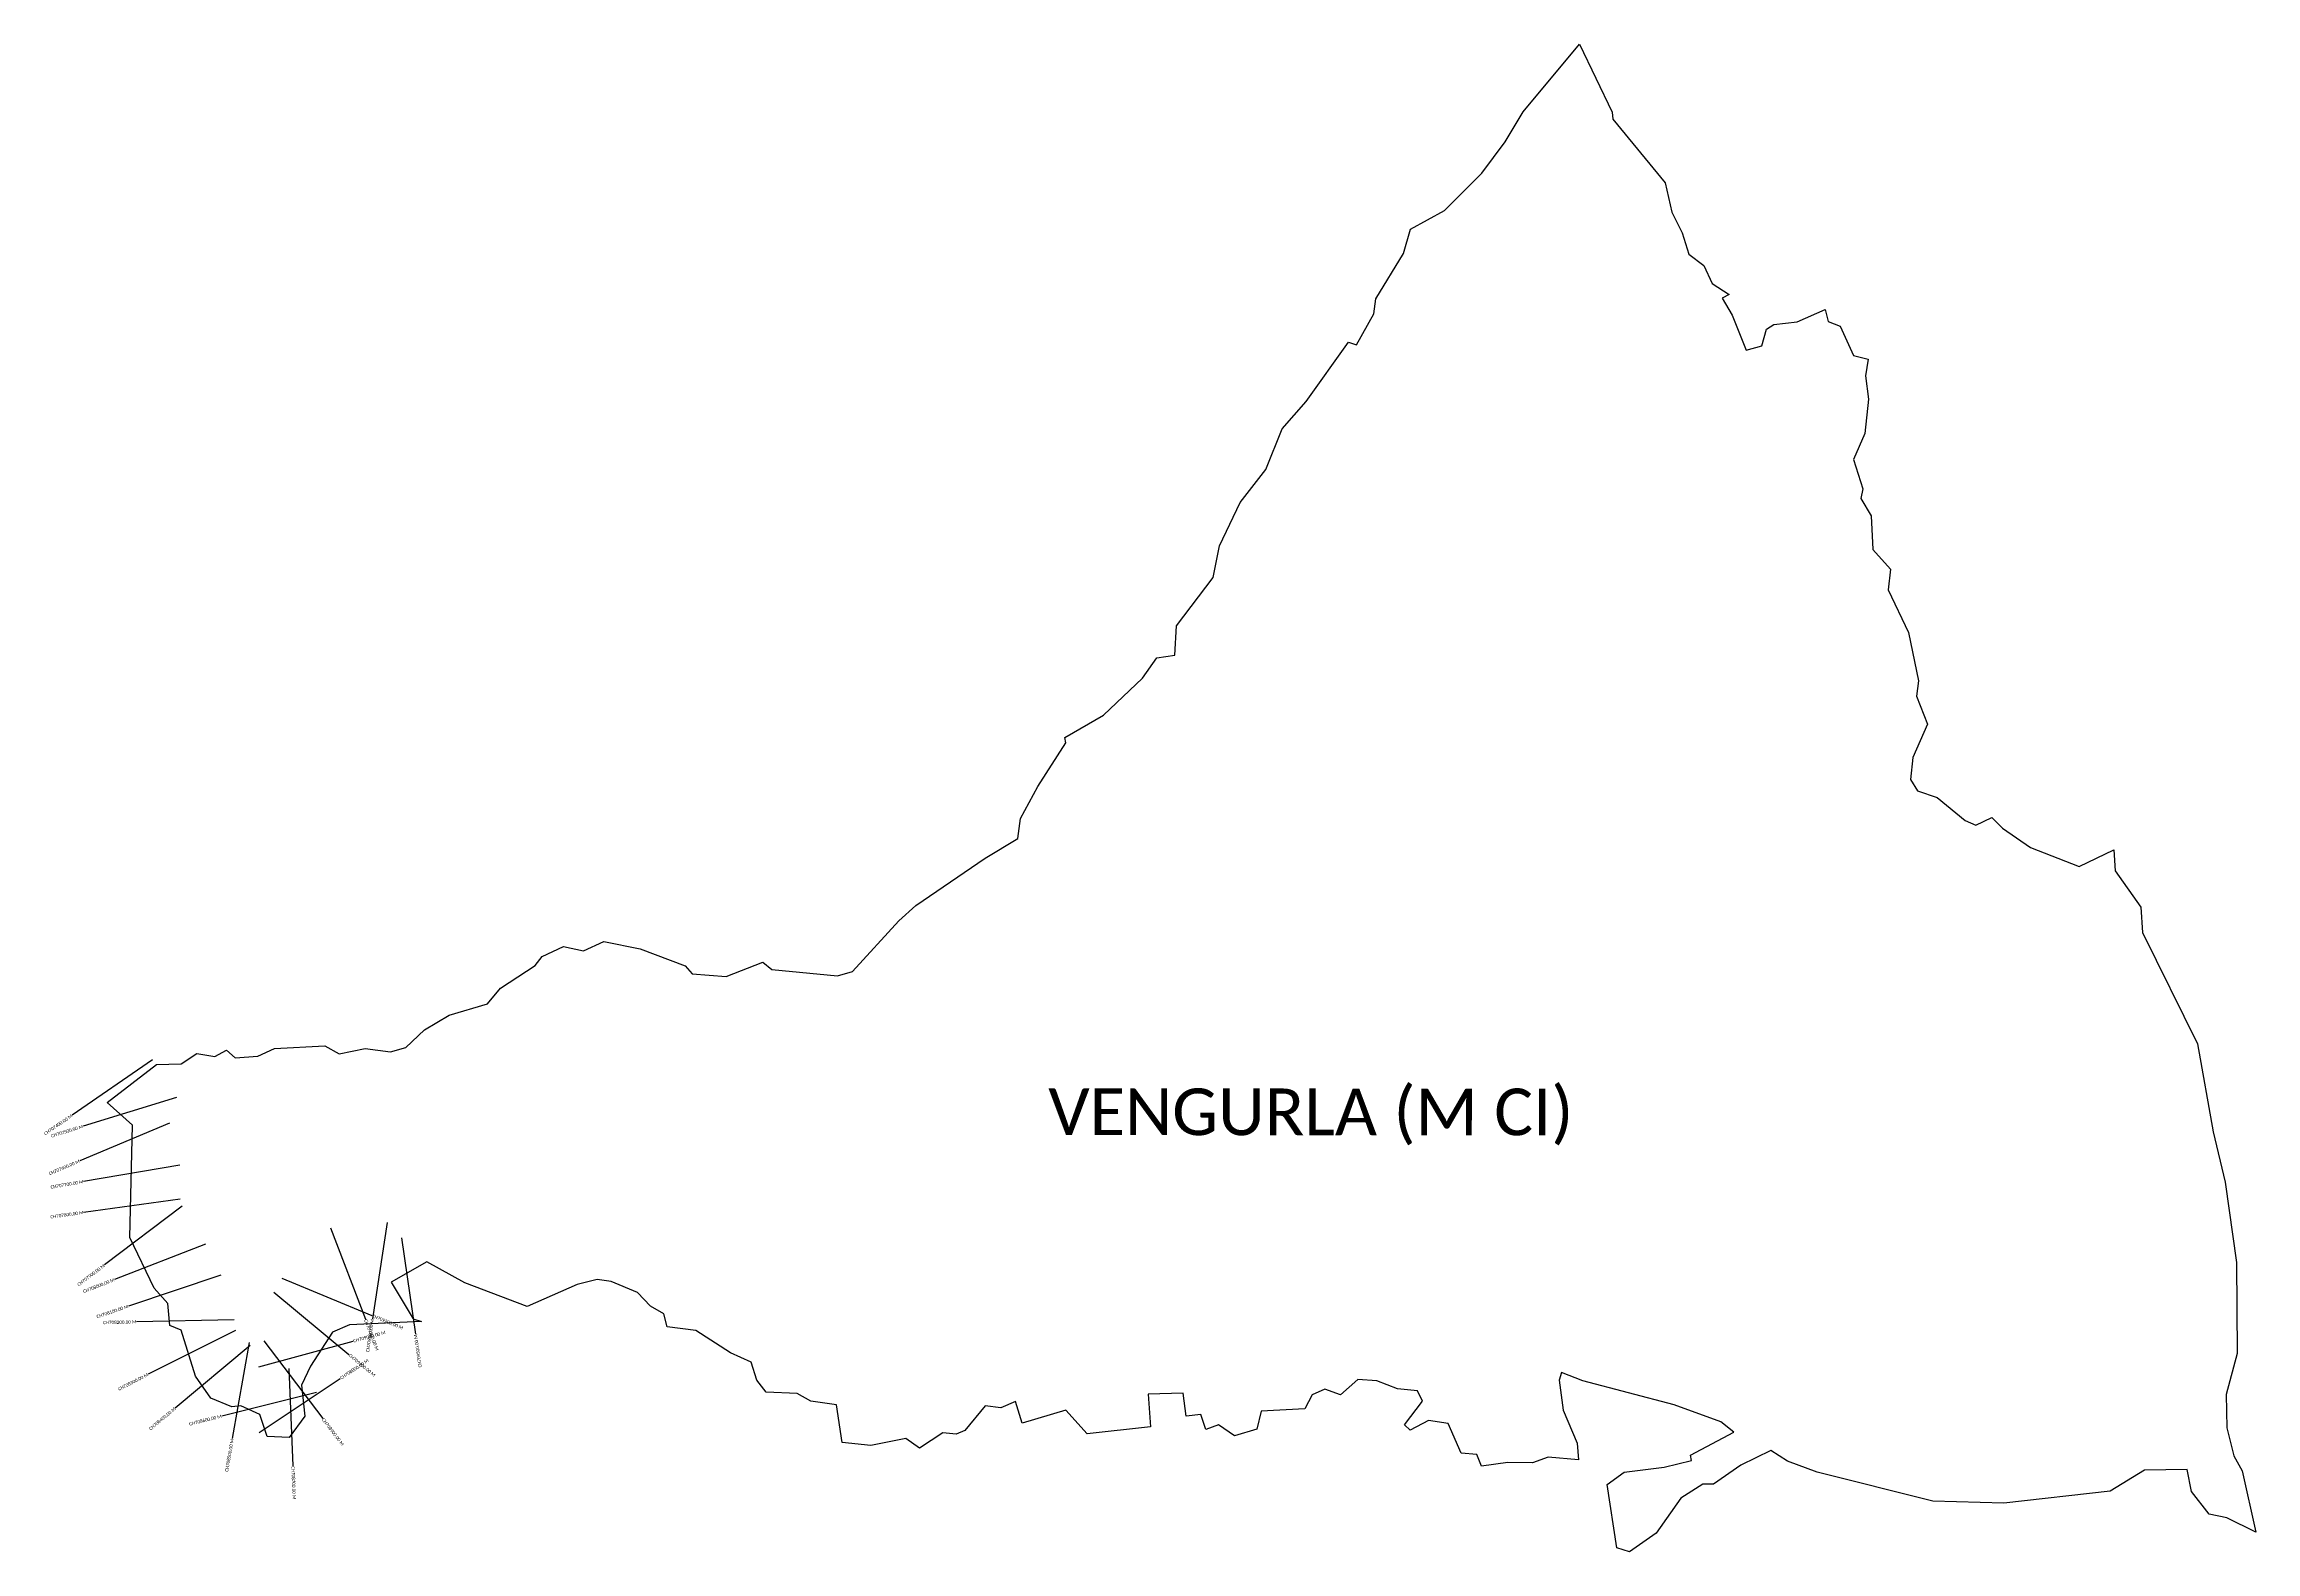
# Model space of a CAD drawing. Header units: metres. Extents: x 351094 to 357899, y 1752801 to 1757437.
import ezdxf
from ezdxf.enums import TextEntityAlignment as Align

# ---------------------------------------------------------------- set-up
doc = ezdxf.new("R2010")
doc.units = ezdxf.units.M
for name, color, linetype in [('CS', 134, 'Continuous'), ('CSMark', 6, 'Continuous'), ('village', 3, 'Continuous'), ('VILLAGE NAME', 250, 'Continuous')]:
    doc.layers.add(name, color=color, linetype=linetype)
doc.styles.add('Legend', font='calibri.ttf')

msp = doc.modelspace()

# ---------------------------------------------------------------- linework, layer by layer
at = {"layer": 'CS'}
for p, q in [((351427.1, 1754313.2), (351179.8, 1754143.3)), ((351500.7, 1754197.9), (351214.1, 1754109.3)), ((351479.9, 1754119.2), (351203.4, 1754002.8)), ((351511.1, 1753989.9), (351215.4, 1753939.2)), ((351512.4, 1753885.4), (351215.2, 1753844.4)), ((351519, 1753863.9), (351279.8, 1753682.8)), ((352149.8, 1753813.3), (352104.5, 1753516.8)), ((351590, 1753746.8), (351310.5, 1753637.9)), ((351975.2, 1753796.4), (352082.4, 1753516.2)), ((352193.5, 1753766.5), (352236.4, 1753469.6)), ((351637.5, 1753651.7), (351353.2, 1753556)), ((351800.3, 1753598.8), (352031.6, 1753407.7)), ((351825.2, 1753642.2), (352102.4, 1753527.5)), ((351678.4, 1753514.3), (351378.5, 1753507.7)), ((351682.3, 1753481.2), (351414.2, 1753346.4)), ((351728.1, 1753434.5), (351497.4, 1753242.7)), ((351725.2, 1753443.8), (351672.9, 1753148.4)), ((351754.9, 1753369.3), (352044.3, 1753448.4)), ((351769.8, 1753449.5), (351951.1, 1753210.5)), ((351755, 1753167.5), (352005, 1753333.2)), ((351847.2, 1753364.5), (351859.4, 1753064.8)), ((351931.7, 1753290.1), (351640.5, 1753218))]:
    msp.add_line(p, q, dxfattribs=at)
at = {"layer": 'village', "color": 3, "true_color": 0x00ff00}
msp.add_polyline3d([(357809.4, 1753181.8, 0), (357831.1, 1753095.7, 0), (357857.1, 1753049.4, 0), (357898.9, 1752860.4, 0), (357809.4, 1752905, 0), (357755.9, 1752916.3, 0), (357701.6, 1752985.4, 0), (357688.3, 1753053.5, 0), (357556.9, 1753051.7, 0), (357451.2, 1752987.1, 0), (357123.9, 1752950.3, 0), (356905, 1752956.6, 0), (356549.7, 1753045.2, 0), (356457.7, 1753078.7, 0), (356407.3, 1753111.9, 0), (356314.9, 1753066.8, 0), (356230.1, 1753008.1, 0), (356197.8, 1753008, 0), (356130.1, 1752965.9, 0), (356053.5, 1752857.8, 0), (355972, 1752800.6, 0), (355932.5, 1752812.2, 0), (355903.1, 1753007.6, 0), (355955.2, 1753045.2, 0), (356078.9, 1753061.1, 0), (356162.3, 1753081.7, 0), (356160.1, 1753097.8, 0), (356292.8, 1753168.3, 0), (356252.9, 1753200.6, 0), (356109.4, 1753252.9, 0), (355828.8, 1753326.5, 0), (355762.7, 1753352.2, 0), (355755.7, 1753328.2, 0), (355767.6, 1753235.8, 0), (355811.2, 1753134.9, 0), (355815.3, 1753083.6, 0), (355721.2, 1753091.6, 0), (355673.8, 1753074, 0), (355597.3, 1753075.3, 0), (355516.7, 1753063.6, 0), (355502.2, 1753099.9, 0), (355454.1, 1753103.3, 0), (355413.6, 1753194.6, 0), (355353.8, 1753204.6, 0), (355297.2, 1753174.2, 0), (355279.4, 1753191.4, 0), (355335.4, 1753263.5, 0), (355319.5, 1753295.6, 0), (355258.3, 1753302.1, 0), (355194.5, 1753326.2, 0), (355135.9, 1753330.7, 0), (355082.9, 1753282.7, 0), (355034.3, 1753300.4, 0), (354996, 1753283, 0), (354973.1, 1753240.6, 0), (354838.7, 1753233.3, 0), (354825.6, 1753177.3, 0), (354756.2, 1753157.3, 0), (354706.9, 1753191.1, 0), (354668.1, 1753176.2, 0), (354653.3, 1753222.3, 0), (354608.2, 1753217.1, 0), (354599.1, 1753287.9, 0), (354490.6, 1753285.2, 0), (354498.5, 1753185.1, 0), (354302.8, 1753162.8, 0), (354237.3, 1753236.3, 0), (354103.3, 1753196.5, 0), (354082.3, 1753262.8, 0), (354037.3, 1753243.5, 0), (353989.2, 1753249.1, 0), (353927, 1753173.5, 0), (353900, 1753161.8, 0), (353859, 1753166.3, 0), (353787.7, 1753119, 0), (353745.6, 1753149.3, 0), (353637.4, 1753127.6, 0), (353549.7, 1753136.4, 0), (353531.5, 1753252.5, 0), (353452.5, 1753264, 0), (353410.8, 1753286.8, 0), (353315.9, 1753291.1, 0), (353286.5, 1753327.9, 0), (353269, 1753383.2, 0), (353206.2, 1753412.5, 0), (353099.1, 1753480.7, 0), (353010.7, 1753492.3, 0), (353000.3, 1753532.8, 0), (352959.3, 1753555.7, 0), (352919.6, 1753598.1, 0), (352838.7, 1753631.6, 0), (352795.9, 1753637.7, 0), (352734.4, 1753622.9, 0), (352579.7, 1753554.9, 0), (352388.6, 1753627.9, 0), (352271.2, 1753692.1, 0), (352161.5, 1753630, 0), (352229.8, 1753516.9, 0), (352254.5, 1753508.8, 0), (352033.6, 1753498.1, 0), (351981.5, 1753476.1, 0), (351913.2, 1753371.6, 0), (351886, 1753312.8, 0), (351896.1, 1753217.5, 0), (351847.5, 1753152.4, 0), (351779.8, 1753154.9, 0), (351757.7, 1753222.4, 0), (351698.9, 1753249.5, 0), (351671.3, 1753246.1, 0), (351606.3, 1753273.3, 0), (351559.6, 1753340.5, 0), (351515.1, 1753481.8, 0), (351481.1, 1753496.8, 0), (351474.4, 1753564.5, 0), (351432.3, 1753611, 0), (351357.1, 1753767.3, 0), (351366.2, 1754112.2, 0), (351288.1, 1754182.3, 0), (351439.2, 1754299.2, 0), (351515.5, 1754301.4, 0), (351563.8, 1754332.7, 0), (351618.8, 1754324.2, 0), (351654.6, 1754343.6, 0), (351681.3, 1754320.2, 0), (351751.2, 1754324.4, 0), (351802.4, 1754348.9, 0), (351957.3, 1754356.5, 0), (352001.4, 1754331.6, 0), (352081.3, 1754348.8, 0), (352159.5, 1754338.3, 0), (352206.5, 1754351.6, 0), (352264.4, 1754406.1, 0), (352339.9, 1754450.9, 0), (352457.8, 1754485.9, 0), (352498.3, 1754533.5, 0), (352604.8, 1754603.5, 0), (352626.1, 1754631.4, 0), (352691.6, 1754662.2, 0), (352753.5, 1754649, 0), (352816.4, 1754677.4, 0), (352927.7, 1754655.1, 0), (353066.2, 1754602.5, 0), (353087.5, 1754578, 0), (353192.5, 1754570.2, 0), (353305.7, 1754613.7, 0), (353332.5, 1754591.2, 0), (353534.7, 1754572.2, 0), (353581.3, 1754585, 0), (353723.6, 1754741.1, 0), (353775.6, 1754788.3, 0), (353989.2, 1754933.3, 0), (354089.8, 1754994.1, 0), (354097.9, 1755055.9, 0), (354151.9, 1755153.9, 0), (354238, 1755288.2, 0), (354234.1, 1755305.1, 0), (354353.5, 1755373.6, 0), (354473, 1755487.1, 0), (354517.4, 1755550.3, 0), (354572.7, 1755557.7, 0), (354578.4, 1755648.8, 0), (354690.8, 1755796.5, 0), (354710.1, 1755894.2, 0), (354774, 1756027.4, 0), (354852.5, 1756129.5, 0), (354903.6, 1756254.7, 0), (354977.1, 1756338.1, 0), (355107.7, 1756520.3, 0), (355132.1, 1756512.1, 0), (355185.1, 1756608.2, 0), (355191.7, 1756654, 0), (355276.7, 1756793.2, 0), (355298.3, 1756868.1, 0), (355402.8, 1756925.9, 0), (355517.9, 1757040.1, 0), (355589.3, 1757136.9, 0), (355645, 1757229.6, 0), (355818.5, 1757437.1, 0), (355919.1, 1757228.4, 0), (355921, 1757206.3, 0), (356081.3, 1757010.4, 0), (356102.5, 1756920.6, 0), (356134.1, 1756857.5, 0), (356154.1, 1756791.6, 0), (356200.4, 1756756.2, 0), (356226.3, 1756701.2, 0), (356279, 1756666.9, 0), (356257.5, 1756655.8, 0), (356287.8, 1756603.4, 0), (356331.4, 1756496.1, 0), (356378.9, 1756509.6, 0), (356393.7, 1756560.6, 0), (356415.7, 1756575.5, 0), (356487.8, 1756583, 0), (356574.1, 1756621.3, 0), (356583.7, 1756584.2, 0), (356620, 1756569.7, 0), (356660.8, 1756479.5, 0), (356706.4, 1756469, 0), (356697.7, 1756417.3, 0), (356707, 1756345.9, 0), (356696.1, 1756240.1, 0), (356661.5, 1756160.1, 0), (356689.6, 1756070.2, 0), (356683.9, 1756040.2, 0), (356715.2, 1755986.4, 0), (356720.8, 1755883.6, 0), (356775, 1755822.6, 0), (356767.7, 1755758.9, 0), (356830.9, 1755628.2, 0), (356861.3, 1755479.7, 0), (356854.7, 1755432.5, 0), (356889.2, 1755345.6, 0), (356844, 1755243.6, 0), (356837, 1755175.7, 0), (356858.6, 1755140.4, 0), (356918.6, 1755120.2, 0), (357004.7, 1755049.4, 0), (357037.9, 1755035.4, 0), (357086.9, 1755059, 0), (357120, 1755026, 0), (357205.6, 1754966.8, 0), (357355.9, 1754907.8, 0), (357462.2, 1754959.6, 0), (357466.2, 1754894.6, 0), (357544.9, 1754783, 0), (357550.6, 1754704.7, 0), (357719.9, 1754363, 0), (357768.1, 1754092.6, 0), (357804.3, 1753937.2, 0), (357839.9, 1753690.3, 0), (357841.6, 1753410.8, 0), (357808.1, 1753284.4, 0)], close=True, dxfattribs=at)

# ---------------------------------------------------------------- texts
at = {"layer": 'CSMark', "style": 'Legend'}
for s, rotation, p in [('CH707400.00 M', 34.47988, (351179, 1754142.8)), ('CH707500.00 M', 17.18995, (351213.1, 1754109)), ('CH707600.00 M', 22.84278, (351202.5, 1754002.4)), ('CH707700.00 M', 9.73254, (351214.4, 1753939.1)), ('CH707800.00 M', 7.86798, (351214.3, 1753844.2)), ('CH707900.00 M', 37.12959, (351279, 1753682.2)), ('CH708000.00 M', 21.28702, (351309.6, 1753637.5)), ('CH708100.00 M', 18.59899, (351352.2, 1753555.7)), ('CH708200.00 M', 1.26798, (351377.5, 1753507.7)), ('CH709400.00 M', 81.30647, (352104.3, 1753515.8)), ('CH709500.00 M', 98.21536, (352236.5, 1753468.6)), ('CH708300.00 M', 26.6973, (351413.3, 1753346)), ('CH708400.00 M', 39.73811, (351496.7, 1753242.1)), ('CH708600.00 M', 13.91342, (351639.5, 1753217.7)), ('CH708500.00 M', 79.96535, (351672.7, 1753147.4))]:
    msp.add_text(s, height=10, rotation=rotation, dxfattribs=at).set_placement(p, align=Align.MIDDLE_RIGHT)
for s, rotation, p in [('CH709200.00 M', 337.52701, (352103.4, 1753527.1)), ('CH709000.00 M', 15.28625, (352045.3, 1753448.7)), ('CH709300.00 M', 290.93651, (352082.8, 1753515.3)), ('CH708800.00 M', 33.54149, (352005.9, 1753333.8)), ('CH709100.00 M', 320.42795, (352032.4, 1753407)), ('CH708900.00 M', 307.19172, (351951.7, 1753209.7)), ('CH708700.00 M', 272.3273, (351859.4, 1753063.8))]:
    msp.add_text(s, height=10, rotation=rotation, dxfattribs=at).set_placement(p, align=Align.MIDDLE_LEFT)
at = {"layer": 'VILLAGE NAME', "insert": (354183.7, 1754225.7), "char_height": 143.7, "attachment_point": 1, "rotation": 359.9793}
msp.add_mtext_dynamic_manual_height_columns('{\\fCalibri|b0|i0|c0|p34;VENGURLA (M CI)}', width=1886.982, gutter_width=718.5, heights=[0], dxfattribs=at)

doc.saveas('drawing.dxf')
